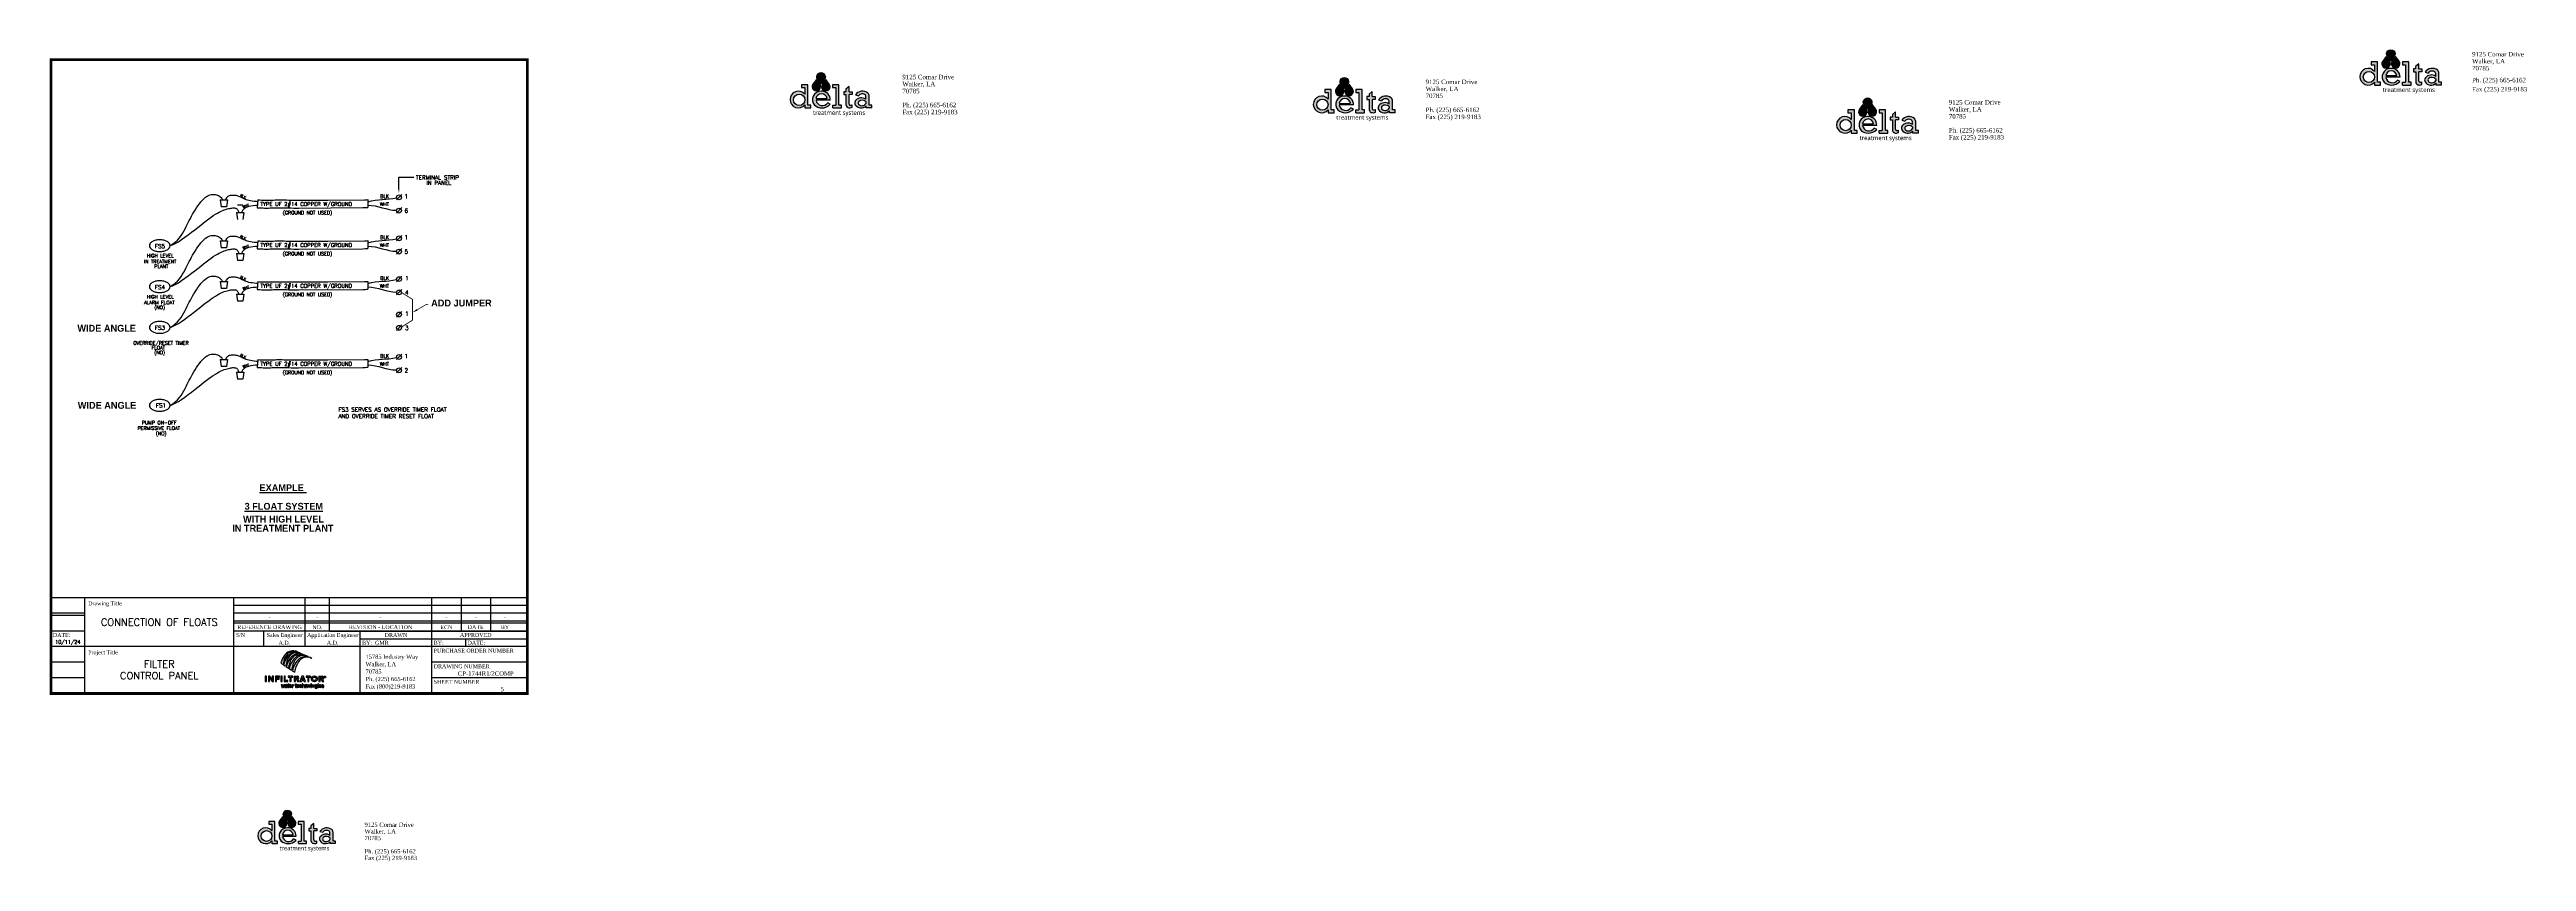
# Model space of a CAD drawing. Extents: x -283 to 170, y -177 to 25.
# Drawn here: x -223.5 to -136.8, y -121.7 to -93.3 of the extents above; entities that cross this region are included whole.
import ezdxf
from ezdxf.enums import TextEntityAlignment as Align

# ---------------------------------------------------------------- set-up
doc = ezdxf.new("R2010")
doc.units = 0
doc.header["$LTSCALE"] = 0.125
doc.header["$MEASUREMENT"] = 0
doc.layers.get('0').update_dxf_attribs({"linetype": 'CONTINUOUS'})
for name, color, linetype in [('ASHADE', 7, 'CONTINUOUS'), ('BORDER', 10, 'CONTINUOUS'), ('TEXT', 6, 'CONTINUOUS')]:
    doc.layers.add(name, color=color, linetype=linetype)
doc.styles.add('bold', font='', dxfattribs={"height": 0.08})
doc.styles.add('SIMP115', font='SIMPLEX', dxfattribs={"width": 1.15})
doc.styles.get("Standard").update_dxf_attribs({"font": 'simplex.shx', "height": 0.08})
doc.styles.add('STYLE2', font='simplex.shx', dxfattribs={"height": 0.05})
doc.styles.add('STYLE3', font='Times New Roman.ttf', dxfattribs={"height": 0.0625})
doc.styles.get('bold').set_extended_font_data('Eras Bold ITC')

# ---------------------------------------------------------------- blocks, each defined once
blk = doc.blocks.new('delta treatment')
h = blk.add_hatch(color=256)
h.dxf.hatch_style = 1
h.paths.add_polyline_path([(3.441, -287.308), (3.311, -287.308), (3.311, -287.366), (3.378, -287.366), (3.378, -287.502, 2.770333), (3.378, -287.72), (3.378, -287.781), (3.501, -287.781), (3.501, -287.726), (3.441, -287.726)])
h.paths.add_polyline_path([(3.149, -287.617, -1), (3.379, -287.617, -1)], flags=16)
h.paths.add_polyline_path([(3.607, -287.624), (3.898, -287.624, 0.449675), (3.712, -287.441, 0.650832), (3.577, -287.726, 0.182178), (3.724, -287.781, 0.216297), (3.898, -287.707), (3.845, -287.679, -0.666179)])
h.paths.add_polyline_path([(3.607, -287.59, -0.859218), (3.833, -287.59)], flags=16)
h.paths.add_polyline_path([(4.075, -287.308), (3.986, -287.308), (3.986, -287.366), (4.009, -287.366), (4.009, -287.726), (3.986, -287.726), (3.986, -287.781), (4.125, -287.781), (4.125, -287.726), (4.075, -287.726)])
h.paths.add_polyline_path([(4.282, -287.509), (4.342, -287.509), (4.342, -287.452), (4.281, -287.452), (4.281, -287.346), (4.216, -287.401), (4.216, -287.452), (4.171, -287.452), (4.171, -287.509), (4.217, -287.509), (4.217, -287.713, 0.279972), (4.257, -287.775, 0.226365), (4.344, -287.768), (4.344, -287.719, -0.126939), (4.3, -287.725, -0.405902), (4.282, -287.702)])
h.paths.add_polyline_path([(3.986, -287.726), (3.947, -287.726), (3.947, -287.781), (3.986, -287.781)])
h.paths.add_polyline_path([(3.986, -287.308), (3.945, -287.308), (3.945, -287.366), (3.986, -287.366)])
h.paths.add_polyline_path([(4.666, -287.478, 0.432551), (4.409, -287.518), (4.471, -287.536, -0.466314), (4.614, -287.521, -0.087573), (4.625, -287.547), (4.625, -287.605, 0.396567), (4.415, -287.633, 0.287323), (4.408, -287.717, 0.472542), (4.632, -287.74), (4.632, -287.781), (4.747, -287.781), (4.747, -287.726), (4.692, -287.726), (4.692, -287.542, 0.186238)])
h.paths.add_polyline_path([(4.625, -287.656), (4.625, -287.689, -0.492565), (4.475, -287.708, -0.342504), (4.48, -287.649, -0.38164)], flags=16)
at = {"true_color": 0xb3b3b3}
h = blk.add_hatch(color=253, dxfattribs=at)
h.dxf.hatch_style = 1
h.paths.add_polyline_path([(3.684, -287.294), (3.614, -287.199), (3.544, -287.294, 1.983183)])
h = blk.add_hatch(color=256)
h.dxf.hatch_style = 1
h.paths.add_polyline_path([(3.64, -287.202), (3.711, -287.297), (3.781, -287.202, 1.983183)])
at = {"true_color": 0x5c5c5c}
h = blk.add_hatch(color=251, dxfattribs=at)
h.dxf.hatch_style = 1
h.paths.add_polyline_path([(3.878, -287.294), (3.807, -287.199), (3.737, -287.294, 1.983183)])
for p, q in [((3.311, -287.308), (3.311, -287.366)), ((3.441, -287.308), (3.311, -287.308)), ((3.311, -287.366), (3.378, -287.366)), ((3.378, -287.366), (3.378, -287.502)), ((3.441, -287.726), (3.441, -287.308)), ((3.945, -287.308), (3.945, -287.366)), ((4.075, -287.308), (3.945, -287.308)), ((3.945, -287.366), (4.009, -287.366)), ((4.009, -287.366), (4.009, -287.726)), ((4.075, -287.726), (4.075, -287.308)), ((4.281, -287.346), (4.216, -287.401)), ((4.216, -287.401), (4.216, -287.452)), ((4.281, -287.452), (4.281, -287.346)), ((3.378, -287.72), (3.378, -287.781)), ((3.378, -287.781), (3.501, -287.781)), ((3.501, -287.726), (3.441, -287.726)), ((3.501, -287.781), (3.501, -287.726)), ((3.607, -287.59), (3.833, -287.59)), ((3.898, -287.624), (3.607, -287.624)), ((3.898, -287.707), (3.845, -287.679)), ((3.947, -287.781), (3.947, -287.726)), ((3.947, -287.726), (4.009, -287.726)), ((3.947, -287.781), (4.125, -287.781)), ((4.125, -287.726), (4.075, -287.726)), ((4.125, -287.781), (4.125, -287.726)), ((4.216, -287.452), (4.171, -287.452)), ((4.171, -287.452), (4.171, -287.509)), ((4.171, -287.509), (4.217, -287.509)), ((4.217, -287.509), (4.217, -287.713)), ((4.281, -287.452), (4.342, -287.452)), ((4.342, -287.509), (4.282, -287.509)), ((4.282, -287.702), (4.282, -287.509)), ((4.342, -287.452), (4.342, -287.509)), ((4.344, -287.768), (4.344, -287.719)), ((4.409, -287.518), (4.471, -287.536)), ((4.625, -287.605), (4.625, -287.547)), ((4.625, -287.656), (4.625, -287.689)), ((4.632, -287.781), (4.632, -287.74)), ((4.747, -287.781), (4.632, -287.781)), ((4.692, -287.726), (4.692, -287.542)), ((4.747, -287.726), (4.692, -287.726)), ((4.747, -287.781), (4.747, -287.726))]:
    blk.add_line(p, q)
at = {"color": 253, "true_color": 0xb3b3b3}
blk.add_lwpolyline([(3.684, -287.294), (3.614, -287.199), (3.544, -287.294, 1.983183)], format="xyb", close=True, dxfattribs=at)
blk.add_lwpolyline([(3.781, -287.202), (3.711, -287.297), (3.64, -287.202, -1.983183)], format="xyb", close=True)
at = {"color": 251, "true_color": 0x5c5c5c}
blk.add_lwpolyline([(3.878, -287.294), (3.807, -287.199), (3.737, -287.294, 1.983183)], format="xyb", close=True, dxfattribs=at)
blk.add_circle((3.264, -287.617), 0.115)
for centre, radius, start, end in [((3.248, -287.611), 0.17, 39.6959, 320.3041), ((3.707, -287.613), 0.172, 88.5926, 220.822), ((3.724, -287.559), 0.222, 228.6384, 270.0623), ((3.72, -287.607), 0.115, 8.6604, 171.3396), ((3.738, -287.602), 0.133, 189.5931, 324.2759), ((3.724, -287.615), 0.174, 357.0893, 93.9382), ((3.729, -287.553), 0.228, 268.6251, 317.4447), ((4.288, -287.711), 0.0707, 181.2798, 243.8428), ((4.294, -287.68), 0.101, 248.6894, 299.7085), ((4.302, -287.704), 0.0207, 174.9047, 263.1821), ((4.31, -287.637), 0.0886, 263.2173, 292.1763), ((4.478, -287.68), 0.0788, 143.2858, 207.4082), ((4.53, -287.636), 0.146, 213.4333, 314.604), ((4.556, -287.619), 0.178, 51.9424, 145.5062), ((4.535, -287.731), 0.155, 54.3821, 140.9086), ((4.516, -287.682), 0.0487, 137.7374, 213.3635), ((4.549, -287.589), 0.094, 46.1505, 146.1517), ((4.543, -287.641), 0.0956, 224.9899, 329.8828), ((4.548, -287.734), 0.109, 45.4055, 128.9609), ((4.545, -287.566), 0.0822, 13.3499, 33.3692), ((4.596, -287.545), 0.0959, 1.6828, 43.882)]:
    blk.add_arc(centre, radius, start, end)
at = {"insert": (3.546, -287.833), "char_height": 0.09082, "attachment_point": 1, "style": 'SIMP115'}
blk.add_mtext_dynamic_manual_height_columns('{\\f@Microsoft YaHei UI|b0|i0|c0|p34;treatment systems}', width=4.5049, gutter_width=1.197, heights=[0], dxfattribs=at)
blk = doc.blocks.new('infiltratorlogo')
for p, q in [((-206.2, -287.79), (-206.06, -287.89)), ((-206.03, -287.9), (-205.9, -287.99)), ((-205.86, -288.02), (-205.72, -288.12)), ((-205.67, -288.15), (-205.52, -288.25)), ((-207.21, -288.63), (-207.21, -288.98)), ((-207.13, -288.63), (-207.21, -288.63)), ((-207.21, -288.98), (-207.13, -288.98)), ((-207.13, -288.98), (-207.13, -288.63)), ((-207, -288.63), (-207, -288.98)), ((-206.92, -288.63), (-207, -288.63)), ((-207, -288.98), (-206.93, -288.98)), ((-206.93, -288.98), (-206.93, -288.74)), ((-206.93, -288.74), (-206.76, -288.98)), ((-206.76, -288.87), (-206.92, -288.63)), ((-206.68, -288.63), (-206.76, -288.63)), ((-206.76, -288.63), (-206.76, -288.87)), ((-206.76, -288.98), (-206.68, -288.98)), ((-206.68, -288.98), (-206.68, -288.63)), ((-206.56, -288.63), (-206.56, -288.98)), ((-206.29, -288.63), (-206.56, -288.63)), ((-206.56, -288.98), (-206.48, -288.98)), ((-206.48, -288.77), (-206.48, -288.7)), ((-206.48, -288.7), (-206.29, -288.7)), ((-206.32, -288.77), (-206.48, -288.77)), ((-206.48, -288.98), (-206.48, -288.84)), ((-206.48, -288.84), (-206.32, -288.84)), ((-206.32, -288.84), (-206.32, -288.77)), ((-206.29, -288.7), (-206.29, -288.63)), ((-206.2, -288.63), (-206.2, -288.98)), ((-206.12, -288.63), (-206.2, -288.63)), ((-206.2, -288.98), (-206.12, -288.98)), ((-206.19, -289.19), (-206.14, -289.36)), ((-206.15, -289.19), (-206.19, -289.19)), ((-206.12, -289.3), (-206.15, -289.19)), ((-206.14, -289.36), (-206.1, -289.36)), ((-206.12, -288.98), (-206.12, -288.63)), ((-206.09, -289.19), (-206.12, -289.3)), ((-206.1, -289.36), (-206.07, -289.24)), ((-206.05, -289.19), (-206.09, -289.19)), ((-206.07, -289.24), (-206.04, -289.36)), ((-206.02, -289.3), (-206.05, -289.19)), ((-206.04, -289.36), (-206, -289.36)), ((-205.99, -289.19), (-206.02, -289.3)), ((-206, -289.36), (-205.95, -289.19)), ((-205.99, -288.63), (-205.99, -288.98)), ((-205.92, -288.63), (-205.99, -288.63)), ((-205.99, -288.98), (-205.75, -288.98)), ((-205.95, -289.19), (-205.99, -289.19)), ((-205.93, -289.25), (-205.89, -289.25)), ((-205.92, -288.92), (-205.92, -288.63)), ((-205.75, -288.92), (-205.92, -288.92)), ((-205.9, -289.36), (-205.88, -289.36)), ((-205.87, -289.28), (-205.84, -289.28)), ((-205.84, -289.28), (-205.83, -289.28)), ((-205.83, -289.28), (-205.83, -289.31)), ((-205.82, -289.35), (-205.82, -289.36)), ((-205.79, -289.22), (-205.79, -289.33)), ((-205.79, -289.33), (-205.77, -289.33)), ((-205.74, -289.19), (-205.77, -289.19)), ((-205.77, -289.19), (-205.77, -289.22)), ((-205.77, -289.22), (-205.74, -289.22)), ((-205.77, -289.33), (-205.77, -289.35)), ((-205.75, -288.98), (-205.75, -288.92)), ((-205.74, -289.19), (-205.74, -289.14)), ((-205.74, -289.14), (-205.7, -289.14)), ((-205.74, -289.22), (-205.74, -289.34)), ((-205.73, -288.63), (-205.73, -288.7)), ((-205.43, -288.63), (-205.73, -288.63)), ((-205.73, -288.7), (-205.62, -288.7)), ((-205.72, -289.36), (-205.67, -289.36)), ((-205.7, -289.14), (-205.7, -289.19)), ((-205.7, -289.19), (-205.67, -289.19)), ((-205.67, -289.22), (-205.7, -289.22)), ((-205.7, -289.22), (-205.7, -289.31)), ((-205.67, -289.32), (-205.68, -289.32)), ((-205.67, -289.19), (-205.67, -289.22)), ((-205.67, -289.36), (-205.67, -289.32)), ((-205.66, -289.25), (-205.66, -289.31)), ((-205.62, -288.7), (-205.62, -288.98)), ((-205.62, -288.98), (-205.54, -288.98)), ((-205.62, -289.26), (-205.54, -289.26)), ((-205.62, -289.29), (-205.49, -289.29)), ((-205.54, -288.98), (-205.54, -288.7)), ((-205.54, -288.7), (-205.43, -288.7)), ((-205.5, -289.3), (-205.54, -289.3)), ((-205.47, -288.28), (-205.31, -288.38)), ((-205.47, -289.19), (-205.47, -289.36)), ((-205.47, -289.19), (-205.43, -289.19)), ((-205.47, -289.36), (-205.43, -289.36)), ((-205.43, -288.7), (-205.43, -288.63)), ((-205.43, -289.19), (-205.43, -289.21)), ((-205.43, -289.36), (-205.43, -289.27)), ((-205.4, -289.19), (-205.37, -289.19)), ((-205.37, -289.23), (-205.4, -289.23)), ((-205.37, -289.19), (-205.37, -289.23)), ((-205.34, -288.63), (-205.34, -288.98)), ((-205.34, -288.63), (-205.13, -288.63)), ((-205.34, -288.98), (-205.26, -288.98)), ((-205.26, -289.19), (-205.29, -289.19)), ((-205.29, -289.19), (-205.29, -289.22)), ((-205.29, -289.22), (-205.26, -289.22)), ((-205.17, -288.69), (-205.26, -288.69)), ((-205.26, -288.69), (-205.26, -288.79)), ((-205.26, -288.79), (-205.17, -288.79)), ((-205.26, -288.98), (-205.26, -288.86)), ((-205.26, -288.86), (-205.2, -288.86)), ((-205.26, -289.19), (-205.26, -289.14)), ((-205.26, -289.14), (-205.22, -289.14)), ((-205.26, -289.22), (-205.26, -289.34)), ((-205.24, -289.36), (-205.19, -289.36)), ((-205.22, -289.14), (-205.22, -289.19)), ((-205.22, -289.19), (-205.19, -289.19)), ((-205.19, -289.22), (-205.22, -289.22)), ((-205.22, -289.22), (-205.22, -289.31)), ((-205.2, -288.86), (-205.12, -288.99)), ((-205.19, -289.19), (-205.19, -289.22)), ((-205.19, -289.36), (-205.19, -289.32)), ((-205.19, -289.32), (-205.19, -289.32)), ((-205.18, -289.25), (-205.18, -289.31)), ((-205.13, -289.26), (-205.06, -289.26)), ((-205.13, -289.29), (-205.01, -289.29)), ((-205.12, -288.99), (-205.02, -288.99)), ((-205.02, -288.99), (-205.11, -288.85)), ((-205.02, -289.3), (-205.06, -289.3)), ((-205, -289.25), (-205, -289.31)), ((-204.84, -288.63), (-204.97, -288.98)), ((-204.97, -288.98), (-204.88, -288.98)), ((-204.96, -289.25), (-204.96, -289.29)), ((-204.88, -288.98), (-204.86, -288.91)), ((-204.88, -289.25), (-204.84, -289.25)), ((-204.84, -289.3), (-204.88, -289.3)), ((-204.86, -288.91), (-204.72, -288.91)), ((-204.74, -288.63), (-204.84, -288.63)), ((-204.84, -288.85), (-204.79, -288.7)), ((-204.74, -288.85), (-204.84, -288.85)), ((-204.78, -289.13), (-204.82, -289.13)), ((-204.82, -289.13), (-204.82, -289.36)), ((-204.82, -289.36), (-204.78, -289.36)), ((-204.79, -288.7), (-204.74, -288.85)), ((-204.78, -289.21), (-204.78, -289.13)), ((-204.78, -289.36), (-204.78, -289.24)), ((-204.61, -288.99), (-204.74, -288.63)), ((-204.72, -288.91), (-204.69, -288.99)), ((-204.71, -289.25), (-204.71, -289.36)), ((-204.71, -289.36), (-204.67, -289.36)), ((-204.69, -288.99), (-204.61, -288.99)), ((-204.67, -289.36), (-204.67, -289.22)), ((-204.64, -289.19), (-204.64, -289.36)), ((-204.6, -289.19), (-204.64, -289.19)), ((-204.64, -289.36), (-204.6, -289.36)), ((-204.6, -289.21), (-204.6, -289.19)), ((-204.6, -289.36), (-204.6, -289.24)), ((-204.58, -288.63), (-204.58, -288.7)), ((-204.29, -288.63), (-204.58, -288.63)), ((-204.58, -288.7), (-204.47, -288.7)), ((-204.53, -289.24), (-204.53, -289.36)), ((-204.53, -289.36), (-204.49, -289.36)), ((-204.49, -289.36), (-204.49, -289.22)), ((-204.47, -288.7), (-204.47, -288.98)), ((-204.47, -288.98), (-204.4, -288.98)), ((-204.4, -288.98), (-204.4, -288.7)), ((-204.4, -288.7), (-204.29, -288.7)), ((-204.29, -288.7), (-204.29, -288.63)), ((-204.27, -289.13), (-204.27, -289.36)), ((-204.22, -289.13), (-204.27, -289.13)), ((-204.27, -289.36), (-204.22, -289.36)), ((-204.22, -289.36), (-204.22, -289.13)), ((-203.96, -289.37), (-204.01, -289.37)), ((-203.89, -289.2), (-203.89, -289.19)), ((-203.89, -289.19), (-203.84, -289.19)), ((-203.89, -289.34), (-203.89, -289.37)), ((-203.84, -289.19), (-203.84, -289.36)), ((-203.82, -289.13), (-203.82, -289.16)), ((-203.77, -289.13), (-203.82, -289.13)), ((-203.82, -289.16), (-203.77, -289.16)), ((-203.81, -289.19), (-203.81, -289.36)), ((-203.77, -289.19), (-203.81, -289.19)), ((-203.81, -289.36), (-203.77, -289.36)), ((-203.77, -289.16), (-203.77, -289.13)), ((-203.77, -289.36), (-203.77, -289.19)), ((-203.75, -288.63), (-203.75, -288.98)), ((-203.75, -288.63), (-203.54, -288.63)), ((-203.75, -288.98), (-203.67, -288.98)), ((-203.75, -289.25), (-203.75, -289.31)), ((-203.7, -289.26), (-203.63, -289.26)), ((-203.7, -289.29), (-203.58, -289.29)), ((-203.58, -288.69), (-203.67, -288.69)), ((-203.67, -288.69), (-203.67, -288.79)), ((-203.67, -288.79), (-203.58, -288.79)), ((-203.67, -288.98), (-203.67, -288.86)), ((-203.67, -288.86), (-203.61, -288.86)), ((-203.59, -289.3), (-203.63, -289.3)), ((-203.61, -288.86), (-203.53, -288.99)), ((-203.53, -289.3), (-203.57, -289.3)), ((-203.57, -289.3), (-203.57, -289.33)), ((-203.53, -288.99), (-203.43, -288.99)), ((-203.53, -289.31), (-203.53, -289.3)), ((-203.43, -288.99), (-203.52, -288.85)), ((-203.49, -289.29), (-203.52, -289.29)), ((-203.5, -289.25), (-203.46, -289.26)), ((-203.47, -289.24), (-203.47, -289.23)), ((-203.47, -289.24), (-203.43, -289.24)), ((-203.43, -289.24), (-203.43, -289.24)), ((-203.42, -289.33), (-203.42, -289.29)), ((-203.39, -288.66), (-203.39, -288.72)), ((-203.39, -288.66), (-203.35, -288.66)), ((-203.39, -288.72), (-203.37, -288.72)), ((-203.36, -288.67), (-203.37, -288.67)), ((-203.37, -288.67), (-203.37, -288.69)), ((-203.37, -288.69), (-203.36, -288.69)), ((-203.37, -288.72), (-203.37, -288.7)), ((-203.37, -288.7), (-203.36, -288.7)), ((-203.36, -288.7), (-203.35, -288.72)), ((-203.35, -288.72), (-203.33, -288.72)), ((-203.33, -288.72), (-203.34, -288.7))]:
    blk.add_line(p, q)
for centre, radius in [((-204.04, -288.81), 0.194), ((-204.04, -288.81), 0.113), ((-203.36, -288.69), 0.0614)]:
    blk.add_circle(centre, radius)
for centre, radius, start, end in [((-204.53, -288.24), 1.73, 147.4976, 165.0305), ((-204.14, -288.16), 1.94, 158.4658, 171.9946), ((-204.12, -288.43), 1.98, 149.3012, 164.5252), ((-205.38, -287.72), 0.731, 111.1449, 146.2828), ((-205.12, -287.82), 0.907, 136.6018, 155.7028), ((-203.82, -288.33), 2.1, 159.1997, 170.7974), ((-204.35, -288.39), 1.55, 148.1406, 166.1152), ((-205.17, -287.85), 0.785, 114.07, 146.6236), ((-204.77, -288.01), 1.1, 148.674, 157.5168), ((-205.36, -287.63), 0.605, 123.1348, 133.9772), ((-205.19, -287.69), 0.578, 129.9186, 129.9186), ((-201.03, -289.13), 4.8, 164.4768, 167.8787), ((-205.18, -287.73), 0.614, 67.8623, 150.6381), ((-205.36, -287.64), 0.611, 62.2912, 122.4082), ((-205.02, -287.92), 0.733, 115.3222, 152.2665), ((-204.3, -288.42), 1.39, 130.6024, 169.0527), ((-204.71, -288.05), 0.966, 145.3175, 167.2783), ((-205.42, -287.57), 0.575, 75.3272, 112.8407), ((-203.72, -288.53), 1.82, 148.6904, 171.1925), ((-204.94, -287.88), 0.681, 120.9354, 146.5241), ((-205.24, -287.64), 0.564, 72.992, 116.4907), ((-204.1, -288.55), 1.39, 130.6024, 169.0527), ((-205.02, -287.83), 0.653, 84.6785, 118.1889), ((-203.52, -288.66), 1.82, 148.6904, 171.1925), ((-204.97, -287.85), 0.637, 76.097, 120.1239), ((-205.46, -287.66), 0.677, 55.8046, 74.2215), ((-204.77, -287.9), 0.595, 103.1732, 148.1404), ((-204.83, -288.08), 0.81, 92.9768, 118.0357), ((-205.16, -287.45), 0.359, 52.5312, 75.6473), ((-204.52, -288.06), 0.652, 62.1529, 149.1375), ((-204.6, -288.11), 0.739, 58.113, 123.4149), ((-204.97, -287.57), 0.39, 50.0466, 89.1296), ((-204.74, -288.06), 0.753, 66.9498, 102.7699), ((-204.82, -288.04), 0.772, 60.9472, 94.0384), ((-204.93, -287.64), 0.428, 59.9935, 73.7503), ((-205.9, -289.31), 0.0468, 342.3235, 342.3235), ((-205.9, -289.31), 0.0468, 113.8186, 270), ((-205.86, -289.26), 0.0793, 29.0778, 167.9473), ((-205.89, -289.32), 0.0541, 88.7457, 124.1823), ((-205.87, -289.31), 0.0237, 90, 240.7709), ((-205.86, -289.25), 0.0309, 357.4428, 177.2947), ((-205.88, -289.15), 0.114, 269.0757, 298.4584), ((-205.87, -289.29), 0.0449, 248.6619, 326.4625), ((-205.87, -289.28), 0.0823, 263.935, 305.3679), ((-205.8, -289.33), 0.0396, 234.2714, 316.8822), ((-205.71, -289.33), 0.0309, 197.01, 254.3014), ((-205.69, -289.31), 0.0184, 183.6517, 306.3049), ((-205.58, -289.27), 0.0841, 339.0167, 339.0167), ((-205.58, -289.27), 0.0841, 352.0238, 162.3343), ((-205.58, -289.29), 0.0815, 193.798, 347.4902), ((-205.58, -289.26), 0.0389, 3.5002, 176.4998), ((-205.58, -289.29), 0.0402, 174.5771, 338.6104), ((-205.4, -289.22), 0.0357, 89.0445, 158.319), ((-205.38, -289.28), 0.0561, 115.2547, 182.9276), ((-205.39, -289.21), 0.0195, 220.5880756644533, 220.5880759030287), ((-205.23, -289.33), 0.0309, 197.01, 254.3014), ((-205.2, -289.31), 0.0184, 183.6517, 306.3049), ((-205.09, -289.27), 0.0841, 352.0238, 162.3343), ((-205.1, -289.29), 0.0815, 193.798, 347.4902), ((-205.18, -288.75), 0.0603, 8.9926, 80.1753), ((-205.17, -288.74), 0.0505, 270.9961, 2.8278), ((-205.14, -288.74), 0.104, 358.4641, 86.1493), ((-205.1, -289.26), 0.0389, 3.5002, 176.4998), ((-205.09, -289.29), 0.0402, 174.5771, 338.6104), ((-205.15, -288.74), 0.109, 288.9829, 2.7754), ((-204.92, -289.27), 0.0815, 11.8896, 166.202), ((-204.92, -289.29), 0.0815, 193.798, 347.4902), ((-204.92, -289.26), 0.0375, 8.4338, 174.265), ((-204.92, -289.29), 0.0402, 174.5771, 338.6104), ((-204.73, -289.25), 0.0656, 25.7394, 137.9479), ((-204.74, -289.25), 0.0349, 12.5426, 161.5261), ((-204.55, -289.25), 0.0656, 25.7394, 137.9479), ((-204.56, -289.26), 0.0363, 19.6799, 160.3201), ((-203.93, -289.35), 0.0836, 194.7442, 350.5657), ((-203.93, -289.36), 0.0386, 198.3174, 341.6826), ((-203.67, -289.27), 0.0841, 352.0238, 162.3343), ((-203.67, -289.29), 0.0815, 193.798, 347.4902), ((-203.67, -289.26), 0.0389, 3.5002, 176.4998), ((-203.66, -289.29), 0.0402, 174.5771, 338.6104), ((-203.59, -288.75), 0.0603, 8.9926, 80.1753), ((-203.58, -288.74), 0.0505, 270.9961, 2.8278), ((-203.5, -289.28), 0.0898, 215.1505, 325.8255), ((-203.55, -288.74), 0.104, 358.4641, 86.1493), ((-203.55, -288.74), 0.109, 288.9829, 2.7754), ((-203.5, -289.29), 0.0406, 264.3669, 276.9683), ((-203.49, -289.35), 0.0934, 42.5984, 73.7955), ((-203.36, -288.69), 0.0448, 312.5787, 311.0531), ((-203.36, -288.68), 0.0114, 8.9926, 80.1753), ((-203.36, -288.68), 0.00953, 270.9961, 2.8278), ((-203.35, -288.68), 0.0196, 358.4641, 86.1493), ((-203.35, -288.68), 0.0206, 288.9829, 2.7754)]:
    blk.add_arc(centre, radius, start, end)
for centre, major_axis, ratio in [((-204.38, -289.27), (0, -0.0927), 0.92487), ((-204.37, -289.27), (0, -0.0538), 0.797098), ((-204.11, -289.27), (0, -0.0927), 0.92487), ((-204.11, -289.27), (0, -0.0538), 0.797098), ((-203.93, -289.27), (0, -0.0509), 0.744589)]:
    blk.add_ellipse(centre, major_axis=major_axis, ratio=ratio)
for centre, major_axis, ratio, start_param, end_param in [((-203.94, -289.27), (0, -0.0915), 0.824152, 2.463653, 6.937867), ((-203.5, -289.24), (-0.071, 0), 0.72729, 3.049896, 7.600085), ((-203.5, -289.23), (-0.0274, 0), 0.53908, 3.141593, 7.853982), ((-203.5, -289.31), (-0.0346, -0.0004), 0.558307, 6.270175, 10.879731)]:
    blk.add_ellipse(centre, major_axis=major_axis, ratio=ratio, start_param=start_param, end_param=end_param)
blk = doc.blocks.new('infiltratorlogo3')
h = blk.add_hatch(color=0)
h.dxf.hatch_style = 1
h.paths.add_polyline_path([(-207.13, -288.63), (-207.21, -288.63), (-207.21, -288.98), (-207.13, -288.98)])
h.paths.add_polyline_path([(-206.92, -288.63), (-207, -288.63), (-207, -288.98), (-206.93, -288.98), (-206.93, -288.74), (-206.76, -288.98), (-206.68, -288.98), (-206.68, -288.63), (-206.76, -288.63), (-206.76, -288.87)])
h.paths.add_polyline_path([(-206.29, -288.63), (-206.56, -288.63), (-206.56, -288.98), (-206.48, -288.98), (-206.48, -288.84), (-206.32, -288.84), (-206.32, -288.77), (-206.48, -288.77), (-206.48, -288.7), (-206.29, -288.7)])
h.paths.add_polyline_path([(-206.12, -288.63), (-206.2, -288.63), (-206.2, -288.98), (-206.12, -288.98)])
h.paths.add_polyline_path([(-205.92, -288.63), (-205.99, -288.63), (-205.99, -288.98), (-205.75, -288.98), (-205.75, -288.92), (-205.92, -288.92)])
h.paths.add_polyline_path([(-205.43, -288.63), (-205.73, -288.63), (-205.73, -288.7), (-205.62, -288.7), (-205.62, -288.98), (-205.54, -288.98), (-205.54, -288.7), (-205.43, -288.7)])
h.paths.add_polyline_path([(-205.13, -288.63), (-205.34, -288.63), (-205.34, -288.98), (-205.26, -288.98), (-205.26, -288.86), (-205.2, -288.86), (-205.12, -288.99), (-205.02, -288.99), (-205.11, -288.85, 0.333589), (-205.04, -288.74, 0.402429)])
h.paths.add_polyline_path([(-205.26, -288.69), (-205.17, -288.69, -0.320982), (-205.12, -288.74, -0.423608), (-205.17, -288.79), (-205.26, -288.79)], flags=16)
h.paths.add_polyline_path([(-204.74, -288.63), (-204.84, -288.63), (-204.97, -288.98), (-204.88, -288.98), (-204.86, -288.91), (-204.72, -288.91), (-204.69, -288.99), (-204.61, -288.99)])
h.paths.add_polyline_path([(-204.79, -288.7), (-204.74, -288.85), (-204.84, -288.85)], flags=16)
h.paths.add_polyline_path([(-204.29, -288.63), (-204.58, -288.63), (-204.58, -288.7), (-204.47, -288.7), (-204.47, -288.98), (-204.4, -288.98), (-204.4, -288.7), (-204.29, -288.7)])
h.paths.add_polyline_path([(-204.23, -288.81, 1), (-203.84, -288.81, 1)])
h.paths.add_polyline_path([(-203.92, -288.81, -1), (-204.15, -288.81, -1)], flags=16)
h.paths.add_polyline_path([(-203.54, -288.63), (-203.75, -288.63), (-203.75, -288.98), (-203.67, -288.98), (-203.67, -288.86), (-203.61, -288.86), (-203.53, -288.99), (-203.43, -288.99), (-203.52, -288.85, 0.333589), (-203.44, -288.74, 0.402429)])
h.paths.add_polyline_path([(-203.58, -288.69, -0.320982), (-203.53, -288.74, -0.423608), (-203.58, -288.79), (-203.67, -288.79), (-203.67, -288.69)], flags=16)
h.paths.add_polyline_path([(-203.42, -288.69, 1), (-203.3, -288.69, 1)])
h.paths.add_polyline_path([(-203.33, -288.72), (-203.34, -288.7, 0.333589), (-203.33, -288.68, 0.402429), (-203.35, -288.66), (-203.39, -288.66), (-203.39, -288.72), (-203.37, -288.72), (-203.37, -288.7), (-203.36, -288.7), (-203.35, -288.72), (-203.33, -288.72, -150.221914)], flags=16)
h.paths.add_polyline_path([(-203.37, -288.67), (-203.36, -288.67, -0.320982), (-203.35, -288.68, -0.423608), (-203.36, -288.69), (-203.37, -288.69)], flags=16)
edge = h.paths.add_edge_path()
edge.add_ellipse((-203.5, -289.24), major_axis=(-0.071, 0), ratio=0.72729, start_angle=180, end_angle=435.4528)
edge.add_line((-203.52, -289.29), (-203.49, -289.29))
edge.add_ellipse((-203.5, -289.31), major_axis=(0.0346, 0.0004), ratio=0.558307, start_angle=277.3903, end_angle=443.3627, ccw=False)
edge.add_arc((-203.5, -289.29), 0.0406, 264.3669, 276.9683, ccw=False)
edge.add_ellipse((-203.5, -289.31), major_axis=(0.0346, 0.0004), ratio=0.558307, start_angle=180, end_angle=262.6097, ccw=False)
edge.add_ellipse((-203.5, -289.31), major_axis=(0.0346, 0.0004), ratio=0.558307, start_angle=179.2546, end_angle=180, ccw=False)
edge.add_line((-203.53, -289.31), (-203.53, -289.3))
edge.add_line((-203.53, -289.3), (-203.57, -289.3))
edge.add_line((-203.57, -289.3), (-203.57, -289.33))
edge.add_arc((-203.5, -289.28), 0.0898, 215.1505, 325.8255)
edge.add_line((-203.42, -289.33), (-203.42, -289.29))
edge.add_arc((-203.49, -289.35), 0.0934, 42.5984, 73.7955)
edge.add_line((-203.46, -289.26), (-203.5, -289.25))
edge.add_ellipse((-203.5, -289.23), major_axis=(0.0274, 0), ratio=0.53908, start_angle=0, end_angle=270, ccw=False)
edge.add_line((-203.47, -289.23), (-203.47, -289.24))
edge.add_line((-203.47, -289.24), (-203.43, -289.24))
edge.add_ellipse((-203.5, -289.24), major_axis=(-0.071, 0), ratio=0.72729, start_angle=174.7462, end_angle=180)
h.paths.add_polyline_path([(-203.75, -289.25), (-203.75, -289.31, 0.793245), (-203.59, -289.3), (-203.63, -289.3, -0.869542), (-203.7, -289.29), (-203.58, -289.29, 0.918827)])
h.paths.add_polyline_path([(-203.63, -289.26), (-203.7, -289.26, -0.940703)], flags=16)
h.paths.add_polyline_path([(-203.77, -289.19), (-203.81, -289.19), (-203.81, -289.36), (-203.77, -289.36)])
h.paths.add_polyline_path([(-203.77, -289.13), (-203.82, -289.13), (-203.82, -289.16), (-203.77, -289.16)])
edge = h.paths.add_edge_path()
edge.add_line((-203.84, -289.19), (-203.89, -289.19))
edge.add_line((-203.89, -289.19), (-203.89, -289.2))
edge.add_ellipse((-203.94, -289.27), major_axis=(0, 0.0915), ratio=0.824152, start_angle=-38.8431, end_angle=217.5105)
edge.add_line((-203.89, -289.34), (-203.89, -289.37))
edge.add_arc((-203.93, -289.36), 0.0386, 198.3174, 341.6826, ccw=False)
edge.add_line((-203.96, -289.37), (-204.01, -289.37))
edge.add_arc((-203.93, -289.35), 0.0836, 194.7442, 350.5657)
edge.add_line((-203.84, -289.36), (-203.84, -289.19))
edge = h.paths.add_edge_path(flags=16)
edge.add_ellipse((-203.93, -289.27), major_axis=(0, 0.0509), ratio=0.744589, start_angle=0, end_angle=360)
edge = h.paths.add_edge_path()
edge.add_ellipse((-204.11, -289.27), major_axis=(0, 0.0927), ratio=0.92487, start_angle=0, end_angle=360)
edge = h.paths.add_edge_path(flags=16)
edge.add_ellipse((-204.11, -289.27), major_axis=(0, 0.0538), ratio=0.797098, start_angle=0, end_angle=360)
h.paths.add_polyline_path([(-204.22, -289.13), (-204.27, -289.13), (-204.27, -289.36), (-204.22, -289.36)])
edge = h.paths.add_edge_path()
edge.add_ellipse((-204.38, -289.27), major_axis=(0, 0.0927), ratio=0.92487, start_angle=0, end_angle=360)
edge = h.paths.add_edge_path(flags=16)
edge.add_ellipse((-204.37, -289.27), major_axis=(0, 0.0538), ratio=0.797098, start_angle=0, end_angle=360)
h.paths.add_polyline_path([(-204.53, -289.24), (-204.53, -289.36), (-204.49, -289.36), (-204.49, -289.22, 0.532877), (-204.6, -289.21), (-204.6, -289.19), (-204.64, -289.19), (-204.64, -289.36), (-204.6, -289.36), (-204.6, -289.24, -0.704379)])
h.paths.add_polyline_path([(-204.67, -289.22, 0.532877), (-204.78, -289.21), (-204.78, -289.13), (-204.82, -289.13), (-204.82, -289.36), (-204.78, -289.36), (-204.78, -289.24, -0.760304), (-204.71, -289.25), (-204.71, -289.36), (-204.67, -289.36)])
h.paths.add_polyline_path([(-205, -289.25), (-205, -289.31, 0.793245), (-204.84, -289.3), (-204.88, -289.3, -0.869542), (-204.96, -289.29), (-204.96, -289.25, -0.883413), (-204.88, -289.25), (-204.84, -289.25, 0.797663)])
h.paths.add_polyline_path([(-205.18, -289.25), (-205.18, -289.31, 0.793245), (-205.02, -289.3), (-205.06, -289.3, -0.869542), (-205.13, -289.29), (-205.01, -289.29, 0.918827)])
h.paths.add_polyline_path([(-205.06, -289.26), (-205.13, -289.26, -0.940703)], flags=16)
h.paths.add_polyline_path([(-205.19, -289.19), (-205.22, -289.19), (-205.22, -289.14), (-205.26, -289.14), (-205.26, -289.19), (-205.29, -289.19), (-205.29, -289.22), (-205.26, -289.22), (-205.26, -289.34, 0.255321), (-205.24, -289.36), (-205.19, -289.36), (-205.19, -289.32), (-205.19, -289.32, -0.592891), (-205.22, -289.31), (-205.22, -289.22), (-205.19, -289.22)])
h.paths.add_polyline_path([(-205.37, -289.19), (-205.4, -289.19, 0.302696), (-205.43, -289.21), (-205.43, -289.19), (-205.47, -289.19), (-205.47, -289.36), (-205.43, -289.36), (-205.43, -289.28, -0.304171), (-205.4, -289.23), (-205.37, -289.23)])
h.paths.add_polyline_path([(-205.66, -289.25), (-205.66, -289.31, 0.793245), (-205.5, -289.3), (-205.54, -289.3, -0.869542), (-205.62, -289.29), (-205.49, -289.29, 0.918827)])
h.paths.add_polyline_path([(-205.54, -289.26), (-205.62, -289.26, -0.940703)], flags=16)
h.paths.add_polyline_path([(-205.67, -289.19), (-205.7, -289.19), (-205.7, -289.14), (-205.74, -289.14), (-205.74, -289.19), (-205.77, -289.19), (-205.77, -289.22), (-205.74, -289.22), (-205.74, -289.34, 0.255321), (-205.72, -289.36), (-205.67, -289.36), (-205.67, -289.32), (-205.68, -289.32, -0.592891), (-205.7, -289.31), (-205.7, -289.22), (-205.67, -289.22)])
h.paths.add_polyline_path([(-205.93, -289.25), (-205.89, -289.25, -0.998708), (-205.83, -289.25, -0.128913), (-205.89, -289.26, 0.150264), (-205.92, -289.27, 0.811096), (-205.9, -289.36), (-205.88, -289.36, 0.182781), (-205.82, -289.35), (-205.82, -289.36, 0.376926), (-205.77, -289.35), (-205.77, -289.33), (-205.79, -289.33), (-205.79, -289.22, 0.692882)])
h.paths.add_polyline_path([(-205.83, -289.28), (-205.83, -289.31, -0.353139), (-205.89, -289.33, -0.772685), (-205.87, -289.28), (-205.84, -289.28)], flags=16)
h.paths.add_polyline_path([(-205.95, -289.19), (-205.99, -289.19), (-206.02, -289.3), (-206.05, -289.19), (-206.09, -289.19), (-206.12, -289.3), (-206.15, -289.19), (-206.19, -289.19), (-206.14, -289.36), (-206.1, -289.36), (-206.07, -289.24), (-206.04, -289.36), (-206, -289.36)])
h.paths.add_polyline_path([(-205.08, -287.72, -0.398881), (-204.21, -287.48, 0.292903), (-205.01, -287.49, 0.169363), (-205.47, -288.28), (-205.31, -288.38, -0.09746)])
h.paths.add_polyline_path([(-205.27, -287.59, -0.198764), (-204.9, -287.32, -0.15758), (-204.44, -287.36, 0.145399), (-204.87, -287.27, 0.109778), (-205.21, -287.36, 0.169363), (-205.67, -288.15), (-205.52, -288.25, -0.098501)])
h.paths.add_polyline_path([(-205.65, -287.84, -0.096116), (-205.5, -287.5, -0.112118), (-205.29, -287.3, -0.194502), (-204.81, -287.23, -0.060097), (-204.72, -287.27, 0.172204), (-204.96, -287.18, 0.147268), (-205.33, -287.25, 0.162611), (-205.67, -287.57, 0.07859), (-205.86, -288.02), (-205.72, -288.12, -0.014845)])
h.paths.add_polyline_path([(-205.79, -287.58, -0.038603), (-205.71, -287.43, -0.377748), (-204.95, -287.16, 0.101206), (-205.08, -287.1, 0.192111), (-205.49, -287.14, 0.143005), (-205.83, -287.42, 0.066525), (-206.03, -287.9), (-205.9, -287.99, -0.050648)])
h.paths.add_polyline_path([(-205.94, -287.45, -0.083538), (-205.78, -287.2, -0.047344), (-205.69, -287.13, -0.268497), (-205.08, -287.1, 0.080532), (-205.27, -287.01, 0.165161), (-205.64, -287.04, 0.154531), (-205.98, -287.31, 0.076652), (-206.2, -287.79), (-206.06, -287.89, -0.059099)])
at = {"color": 0}
blk.add_blockref('infiltratorlogo', (0, 0), dxfattribs=at)

msp = doc.modelspace()

# ---------------------------------------------------------------- linework, layer by layer
at = {"color": 7}
for p, q in [((-217.553, -98.551), (-217.298, -98.551)), ((-217.553, -98.551), (-217.515, -98.795)), ((-217.336, -98.795), (-217.515, -98.795)), ((-217.298, -98.551), (-217.336, -98.795)), ((-216.763, -98.742), (-216.942, -98.742)), ((-216.239, -98.551), (-216.259, -98.825)), ((-212.382, -98.542), (-212.382, -98.818)), ((-211.382, -98.553), (-211.187, -98.358)), ((-211.382, -99.018), (-211.187, -98.823)), ((-216.98, -98.995), (-216.725, -98.995)), ((-216.98, -98.995), (-216.942, -99.239)), ((-216.725, -98.995), (-216.763, -99.239)), ((-217.553, -99.988), (-217.298, -99.988)), ((-217.553, -99.988), (-217.515, -100.232)), ((-217.336, -100.232), (-217.515, -100.232)), ((-217.298, -99.988), (-217.336, -100.232)), ((-216.98, -100.433), (-216.725, -100.433)), ((-216.98, -100.433), (-216.942, -100.676)), ((-216.725, -100.433), (-216.763, -100.676)), ((-216.239, -99.988), (-216.259, -100.262)), ((-212.382, -99.979), (-212.382, -100.255)), ((-211.382, -99.99), (-211.187, -99.795)), ((-211.382, -100.456), (-211.187, -100.26)), ((-217.553, -101.418), (-217.515, -101.661)), ((-217.553, -101.418), (-217.298, -101.418)), ((-217.298, -101.418), (-217.336, -101.661)), ((-216.763, -100.676), (-216.942, -100.676)), ((-216.239, -101.417), (-216.259, -101.691)), ((-212.382, -101.408), (-212.382, -101.684)), ((-211.382, -101.419), (-211.187, -101.224)), ((-217.336, -101.661), (-217.515, -101.661)), ((-216.98, -101.862), (-216.942, -102.105)), ((-216.98, -101.862), (-216.725, -101.862)), ((-216.763, -102.105), (-216.942, -102.105)), ((-216.725, -101.862), (-216.763, -102.105)), ((-211.382, -101.885), (-211.187, -101.69)), ((-211.382, -102.662), (-211.187, -102.467)), ((-211.382, -103.128), (-211.187, -102.933)), ((-211.382, -104.152), (-211.187, -103.957)), ((-217.553, -104.15), (-217.298, -104.15)), ((-217.553, -104.15), (-217.515, -104.394)), ((-217.336, -104.394), (-217.515, -104.394)), ((-217.298, -104.15), (-217.336, -104.394)), ((-216.98, -104.594), (-216.942, -104.838)), ((-216.98, -104.594), (-216.725, -104.594)), ((-216.763, -104.838), (-216.942, -104.838)), ((-216.725, -104.594), (-216.763, -104.838)), ((-216.239, -104.15), (-216.259, -104.424)), ((-212.382, -104.141), (-212.382, -104.417)), ((-211.382, -104.617), (-211.187, -104.422)), ((-222.297, -115.854), (-222.297, -112.496)), ((-217.076, -115.854), (-217.076, -112.496)), ((-206.792, -112.769), (-217.076, -112.769)), ((-214.576, -114.212), (-214.576, -112.496)), ((-213.73, -113.665), (-213.73, -112.496)), ((-210.142, -115.854), (-210.142, -112.496)), ((-209.116, -112.496), (-209.116, -113.665)), ((-208.09, -112.496), (-208.09, -113.665)), ((-222.297, -113.043), (-223.482, -113.043)), ((-222.297, -113.117), (-223.482, -113.117)), ((-206.792, -113.043), (-217.076, -113.043)), ((-206.792, -113.317), (-217.076, -113.317)), ((-206.792, -113.391), (-217.076, -113.391)), ((-222.297, -113.665), (-223.482, -113.665)), ((-206.792, -114.212), (-223.482, -114.212)), ((-206.792, -113.665), (-217.076, -113.665)), ((-216.032, -113.665), (-216.032, -114.212)), ((-213.73, -113.665), (-210.142, -113.665)), ((-212.651, -115.854), (-212.651, -113.665)), ((-212.651, -113.938), (-206.792, -113.938)), ((-210.142, -113.665), (-206.792, -113.665)), ((-208.958, -113.938), (-208.958, -114.212)), ((-222.297, -114.759), (-223.482, -114.759)), ((-222.297, -115.306), (-223.482, -115.306)), ((-206.792, -114.759), (-210.142, -114.759)), ((-206.792, -115.306), (-210.142, -115.306))]:
    msp.add_line(p, q, dxfattribs=at)
msp.add_line((-206.792, -112.496), (-223.482, -112.496))
msp.add_line((-206.792, -112.496), (-223.482, -112.496))
at = {"const_width": 0.0962}
msp.add_lwpolyline([(-223.482, -115.854), (-223.482, -93.633), (-206.792, -93.633), (-206.792, -115.854)], close=True, dxfattribs=at)
at = {"color": 7}
for points in [[(-219.308, -100.155), (-219.211, -100.096), (-219.125, -100.03), (-219.05, -99.958), (-218.984, -99.882), (-218.925, -99.804), (-218.873, -99.724), (-218.827, -99.644), (-218.784, -99.565), (-218.745, -99.488), (-218.707, -99.414), (-218.671, -99.342), (-218.635, -99.27), (-218.599, -99.199), (-218.561, -99.127), (-218.522, -99.056), (-218.479, -98.982), (-218.433, -98.908), (-218.384, -98.833), (-218.333, -98.759), (-218.28, -98.688), (-218.226, -98.621), (-218.171, -98.559), (-218.117, -98.505), (-218.063, -98.459), (-218.011, -98.422), (-217.961, -98.394), (-217.912, -98.375), (-217.864, -98.363), (-217.818, -98.357), (-217.774, -98.357), (-217.732, -98.362), (-217.691, -98.371), (-217.652, -98.383), (-217.615, -98.399), (-217.58, -98.418), (-217.549, -98.442), (-217.52, -98.471), (-217.495, -98.505), (-217.475, -98.544), (-217.472, -98.551)], [(-219.308, -100.155), (-219.222, -100.126), (-219.125, -100.079), (-219.019, -100.018), (-218.907, -99.945), (-218.791, -99.863), (-218.673, -99.776), (-218.556, -99.687), (-218.443, -99.599), (-218.335, -99.514), (-218.233, -99.433), (-218.136, -99.357), (-218.044, -99.285), (-217.957, -99.219), (-217.875, -99.159), (-217.797, -99.104), (-217.723, -99.056), (-217.653, -99.014), (-217.587, -98.978), (-217.524, -98.947), (-217.465, -98.922), (-217.409, -98.901), (-217.357, -98.883), (-217.308, -98.869), (-217.262, -98.857), (-217.219, -98.848), (-217.18, -98.841), (-217.144, -98.836), (-217.11, -98.833), (-217.08, -98.832), (-217.053, -98.834), (-217.028, -98.837), (-217.006, -98.843), (-216.987, -98.851), (-216.971, -98.862), (-216.957, -98.876), (-216.944, -98.892), (-216.932, -98.912), (-216.922, -98.936), (-216.912, -98.964), (-216.902, -98.995)], [(-216.243, -98.614), (-216.284, -98.612), (-216.36, -98.606), (-216.428, -98.598), (-216.49, -98.587), (-216.545, -98.575), (-216.595, -98.562), (-216.639, -98.547), (-216.68, -98.532), (-216.716, -98.516), (-216.75, -98.501), (-216.781, -98.485), (-216.811, -98.47), (-216.84, -98.456), (-216.868, -98.443), (-216.898, -98.43), (-216.928, -98.419), (-216.961, -98.41), (-216.995, -98.403), (-217.03, -98.397), (-217.065, -98.394), (-217.101, -98.393), (-217.136, -98.393), (-217.17, -98.396), (-217.204, -98.402), (-217.235, -98.41), (-217.264, -98.422), (-217.291, -98.437), (-217.314, -98.458), (-217.335, -98.483), (-217.352, -98.515), (-217.364, -98.554)], [(-216.253, -98.75), (-216.322, -98.751), (-216.4, -98.756), (-216.483, -98.768), (-216.565, -98.788), (-216.644, -98.819), (-216.713, -98.862), (-216.768, -98.921), (-216.805, -98.996)], [(-216.259, -98.825), (-216.18, -98.829), (-216.112, -98.832), (-216.052, -98.835), (-215.999, -98.836), (-215.951, -98.837), (-215.906, -98.837), (-215.863, -98.836), (-215.82, -98.835), (-215.776, -98.834), (-215.73, -98.832), (-215.681, -98.831), (-215.629, -98.829), (-215.574, -98.828), (-215.514, -98.828), (-215.45, -98.827), (-215.381, -98.828), (-215.306, -98.829), (-215.227, -98.831), (-215.145, -98.833), (-215.062, -98.835), (-214.978, -98.836), (-214.895, -98.838), (-214.814, -98.838), (-212.552, -98.824), (-212.479, -98.823), (-212.412, -98.82), (-212.382, -98.818)], [(-216.239, -98.551), (-216.164, -98.555), (-216.1, -98.558), (-216.043, -98.56), (-215.993, -98.561), (-215.947, -98.562), (-215.905, -98.562), (-215.864, -98.561), (-215.822, -98.56), (-215.779, -98.559), (-215.733, -98.557), (-215.685, -98.556), (-215.633, -98.554), (-215.578, -98.553), (-215.518, -98.553), (-215.454, -98.552), (-215.385, -98.553), (-215.311, -98.554), (-215.232, -98.555), (-215.151, -98.557), (-215.069, -98.559), (-214.986, -98.561), (-214.905, -98.562), (-214.826, -98.563), (-213.788, -98.562), (-212.494, -98.547), (-212.428, -98.544), (-212.382, -98.542)], [(-212.382, -98.619), (-212.25, -98.583), (-212.123, -98.559), (-211.999, -98.544), (-211.876, -98.535), (-211.754, -98.528), (-211.63, -98.519), (-211.504, -98.504), (-211.373, -98.48)], [(-212.382, -98.737), (-212.25, -98.745), (-212.123, -98.765), (-211.999, -98.794), (-211.876, -98.826), (-211.754, -98.859), (-211.63, -98.887), (-211.504, -98.907), (-211.374, -98.915)], [(-219.308, -101.592), (-219.211, -101.533), (-219.125, -101.467), (-219.05, -101.395), (-218.984, -101.319), (-218.925, -101.241), (-218.873, -101.161), (-218.827, -101.081), (-218.784, -101.002), (-218.745, -100.926), (-218.707, -100.851), (-218.671, -100.779), (-218.635, -100.707), (-218.599, -100.636), (-218.561, -100.565), (-218.522, -100.493), (-218.479, -100.42), (-218.433, -100.345), (-218.384, -100.27), (-218.333, -100.196), (-218.28, -100.125), (-218.226, -100.058), (-218.171, -99.997), (-218.117, -99.942), (-218.063, -99.896), (-218.011, -99.859), (-217.961, -99.832), (-217.912, -99.812), (-217.864, -99.8), (-217.818, -99.794), (-217.774, -99.794), (-217.732, -99.799), (-217.691, -99.808), (-217.652, -99.82), (-217.615, -99.836), (-217.58, -99.856), (-217.549, -99.879), (-217.52, -99.908), (-217.495, -99.942), (-217.475, -99.981), (-217.472, -99.988)], [(-219.308, -101.592), (-219.222, -101.563), (-219.125, -101.516), (-219.019, -101.455), (-218.907, -101.382), (-218.791, -101.3), (-218.673, -101.213), (-218.556, -101.124), (-218.443, -101.036), (-218.335, -100.951), (-218.233, -100.87), (-218.136, -100.794), (-218.044, -100.723), (-217.957, -100.656), (-217.875, -100.596), (-217.797, -100.541), (-217.723, -100.493), (-217.653, -100.451), (-217.587, -100.415), (-217.524, -100.384), (-217.465, -100.359), (-217.409, -100.338), (-217.357, -100.32), (-217.308, -100.306), (-217.262, -100.295), (-217.219, -100.285), (-217.18, -100.278), (-217.144, -100.273), (-217.11, -100.27), (-217.08, -100.269), (-217.053, -100.271), (-217.028, -100.275), (-217.006, -100.28), (-216.987, -100.289), (-216.971, -100.299), (-216.957, -100.313), (-216.944, -100.33), (-216.932, -100.35), (-216.922, -100.373), (-216.912, -100.401), (-216.902, -100.433)], [(-216.243, -100.051), (-216.284, -100.049), (-216.36, -100.043), (-216.428, -100.035), (-216.49, -100.024), (-216.545, -100.012), (-216.595, -99.999), (-216.639, -99.984), (-216.68, -99.969), (-216.716, -99.954), (-216.75, -99.938), (-216.781, -99.923), (-216.811, -99.908), (-216.84, -99.893), (-216.868, -99.88), (-216.898, -99.868), (-216.928, -99.857), (-216.961, -99.848), (-216.995, -99.84), (-217.03, -99.835), (-217.065, -99.831), (-217.101, -99.83), (-217.136, -99.831), (-217.17, -99.834), (-217.204, -99.839), (-217.235, -99.848), (-217.264, -99.859), (-217.291, -99.875), (-217.314, -99.895), (-217.335, -99.92), (-217.352, -99.952), (-217.364, -99.991)], [(-216.253, -100.187), (-216.322, -100.188), (-216.4, -100.194), (-216.483, -100.205), (-216.565, -100.226), (-216.644, -100.256), (-216.713, -100.3), (-216.768, -100.358), (-216.805, -100.433)], [(-216.259, -100.262), (-216.18, -100.266), (-216.112, -100.27), (-216.052, -100.272), (-215.999, -100.273), (-215.951, -100.274), (-215.906, -100.274), (-215.863, -100.273), (-215.82, -100.272), (-215.776, -100.271), (-215.73, -100.269), (-215.681, -100.268), (-215.629, -100.267), (-215.574, -100.266), (-215.514, -100.265), (-215.45, -100.265), (-215.381, -100.265), (-215.306, -100.266), (-215.227, -100.268), (-215.145, -100.27), (-215.062, -100.272), (-214.978, -100.274), (-214.895, -100.275), (-214.814, -100.275), (-212.552, -100.262), (-212.479, -100.26), (-212.412, -100.257), (-212.382, -100.255)], [(-216.239, -99.988), (-216.164, -99.992), (-216.1, -99.995), (-216.043, -99.997), (-215.993, -99.998), (-215.947, -99.999), (-215.905, -99.999), (-215.864, -99.998), (-215.822, -99.997), (-215.779, -99.996), (-215.733, -99.994), (-215.685, -99.993), (-215.633, -99.992), (-215.578, -99.99), (-215.518, -99.99), (-215.454, -99.989), (-215.385, -99.99), (-215.311, -99.991), (-215.232, -99.993), (-215.151, -99.995), (-215.069, -99.997), (-214.986, -99.998), (-214.905, -99.999), (-214.826, -100), (-213.788, -99.999), (-212.494, -99.985), (-212.428, -99.982), (-212.382, -99.979)], [(-212.382, -100.056), (-212.25, -100.02), (-212.123, -99.996), (-211.999, -99.982), (-211.876, -99.973), (-211.754, -99.965), (-211.63, -99.956), (-211.504, -99.941), (-211.373, -99.917)], [(-212.382, -100.175), (-212.25, -100.182), (-212.123, -100.202), (-211.999, -100.231), (-211.876, -100.263), (-211.754, -100.296), (-211.63, -100.324), (-211.504, -100.344), (-211.374, -100.352)], [(-219.308, -103.022), (-219.211, -102.962), (-219.125, -102.896), (-219.05, -102.825), (-218.984, -102.749), (-218.925, -102.67), (-218.873, -102.59), (-218.827, -102.51), (-218.784, -102.431), (-218.745, -102.355), (-218.707, -102.281), (-218.671, -102.208), (-218.635, -102.136), (-218.599, -102.065), (-218.561, -101.994), (-218.522, -101.922), (-218.479, -101.849), (-218.433, -101.774), (-218.384, -101.699), (-218.333, -101.626), (-218.28, -101.555), (-218.226, -101.488), (-218.171, -101.426), (-218.117, -101.371), (-218.063, -101.325), (-218.011, -101.289), (-217.961, -101.261), (-217.912, -101.241), (-217.864, -101.229), (-217.818, -101.224), (-217.774, -101.224), (-217.732, -101.229), (-217.691, -101.237), (-217.652, -101.25), (-217.615, -101.265), (-217.58, -101.285), (-217.549, -101.309), (-217.52, -101.337), (-217.495, -101.371), (-217.475, -101.41), (-217.472, -101.418)], [(-216.243, -101.481), (-216.284, -101.479), (-216.36, -101.473), (-216.428, -101.464), (-216.49, -101.454), (-216.545, -101.442), (-216.595, -101.428), (-216.639, -101.414), (-216.68, -101.398), (-216.716, -101.383), (-216.75, -101.367), (-216.781, -101.352), (-216.811, -101.337), (-216.84, -101.323), (-216.868, -101.309), (-216.898, -101.297), (-216.928, -101.286), (-216.961, -101.277), (-216.995, -101.269), (-217.03, -101.264), (-217.065, -101.26), (-217.101, -101.259), (-217.136, -101.26), (-217.17, -101.263), (-217.204, -101.269), (-217.235, -101.277), (-217.264, -101.288), (-217.291, -101.304), (-217.314, -101.324), (-217.335, -101.35), (-217.352, -101.381), (-217.364, -101.42)], [(-216.239, -101.417), (-216.164, -101.421), (-216.1, -101.424), (-216.043, -101.426), (-215.993, -101.428), (-215.947, -101.428), (-215.905, -101.428), (-215.864, -101.428), (-215.822, -101.427), (-215.779, -101.425), (-215.733, -101.424), (-215.685, -101.422), (-215.633, -101.421), (-215.578, -101.42), (-215.518, -101.419), (-215.454, -101.419), (-215.385, -101.419), (-215.311, -101.42), (-215.232, -101.422), (-215.151, -101.424), (-215.069, -101.426), (-214.986, -101.428), (-214.905, -101.429), (-214.826, -101.429), (-213.788, -101.429), (-212.494, -101.414), (-212.428, -101.411), (-212.382, -101.408)], [(-212.382, -101.486), (-212.25, -101.449), (-212.123, -101.425), (-211.999, -101.411), (-211.876, -101.402), (-211.754, -101.395), (-211.63, -101.385), (-211.504, -101.371), (-211.373, -101.347)], [(-219.308, -103.022), (-219.222, -102.993), (-219.125, -102.946), (-219.019, -102.884), (-218.907, -102.811), (-218.791, -102.73), (-218.673, -102.643), (-218.556, -102.554), (-218.443, -102.465), (-218.335, -102.38), (-218.233, -102.3), (-218.136, -102.223), (-218.044, -102.152), (-217.957, -102.086), (-217.875, -102.025), (-217.797, -101.97), (-217.723, -101.922), (-217.653, -101.88), (-217.587, -101.844), (-217.524, -101.814), (-217.465, -101.788), (-217.409, -101.767), (-217.357, -101.75), (-217.308, -101.736), (-217.262, -101.724), (-217.219, -101.715), (-217.18, -101.708), (-217.144, -101.702), (-217.11, -101.699), (-217.08, -101.699), (-217.053, -101.7), (-217.028, -101.704), (-217.006, -101.71), (-216.987, -101.718), (-216.971, -101.729), (-216.957, -101.742), (-216.944, -101.759), (-216.932, -101.779), (-216.922, -101.803), (-216.912, -101.83), (-216.902, -101.862)], [(-216.253, -101.616), (-216.322, -101.617), (-216.4, -101.623), (-216.483, -101.635), (-216.565, -101.655), (-216.644, -101.686), (-216.713, -101.729), (-216.768, -101.787), (-216.805, -101.862)], [(-216.259, -101.691), (-216.18, -101.696), (-216.112, -101.699), (-216.052, -101.701), (-215.999, -101.703), (-215.951, -101.703), (-215.906, -101.703), (-215.863, -101.702), (-215.82, -101.701), (-215.776, -101.7), (-215.73, -101.699), (-215.681, -101.697), (-215.629, -101.696), (-215.574, -101.695), (-215.514, -101.694), (-215.45, -101.694), (-215.381, -101.694), (-215.306, -101.696), (-215.227, -101.697), (-215.145, -101.699), (-215.062, -101.701), (-214.978, -101.703), (-214.895, -101.704), (-214.814, -101.705), (-212.552, -101.691), (-212.479, -101.689), (-212.412, -101.686), (-212.382, -101.684)], [(-212.382, -101.604), (-212.25, -101.612), (-212.123, -101.632), (-211.999, -101.66), (-211.876, -101.693), (-211.754, -101.725), (-211.63, -101.754), (-211.504, -101.774), (-211.374, -101.781)], [(-219.308, -105.754), (-219.211, -105.695), (-219.125, -105.629), (-219.05, -105.557), (-218.984, -105.481), (-218.925, -105.403), (-218.873, -105.323), (-218.827, -105.243), (-218.784, -105.164), (-218.745, -105.088), (-218.707, -105.013), (-218.671, -104.941), (-218.635, -104.869), (-218.599, -104.798), (-218.561, -104.726), (-218.522, -104.655), (-218.479, -104.581), (-218.433, -104.507), (-218.384, -104.432), (-218.333, -104.358), (-218.28, -104.287), (-218.226, -104.22), (-218.171, -104.159), (-218.117, -104.104), (-218.063, -104.058), (-218.011, -104.021), (-217.961, -103.993), (-217.912, -103.974), (-217.864, -103.962), (-217.818, -103.956), (-217.774, -103.956), (-217.732, -103.961), (-217.691, -103.97), (-217.652, -103.982), (-217.615, -103.998), (-217.58, -104.017), (-217.549, -104.041), (-217.52, -104.07), (-217.495, -104.104), (-217.475, -104.143), (-217.472, -104.15)], [(-216.243, -104.213), (-216.284, -104.211), (-216.36, -104.205), (-216.428, -104.197), (-216.49, -104.186), (-216.545, -104.174), (-216.595, -104.161), (-216.639, -104.146), (-216.68, -104.131), (-216.716, -104.115), (-216.75, -104.1), (-216.781, -104.084), (-216.811, -104.069), (-216.84, -104.055), (-216.868, -104.042), (-216.898, -104.029), (-216.928, -104.019), (-216.961, -104.009), (-216.995, -104.002), (-217.03, -103.996), (-217.065, -103.993), (-217.101, -103.992), (-217.136, -103.992), (-217.17, -103.996), (-217.204, -104.001), (-217.235, -104.009), (-217.264, -104.021), (-217.291, -104.036), (-217.314, -104.057), (-217.335, -104.082), (-217.352, -104.114), (-217.364, -104.153)], [(-212.382, -104.218), (-212.25, -104.182), (-212.123, -104.158), (-211.999, -104.143), (-211.876, -104.134), (-211.754, -104.127), (-211.63, -104.118), (-211.504, -104.103), (-211.373, -104.079)], [(-219.308, -105.754), (-219.222, -105.725), (-219.125, -105.678), (-219.019, -105.617), (-218.907, -105.544), (-218.791, -105.462), (-218.673, -105.375), (-218.556, -105.286), (-218.443, -105.198), (-218.335, -105.113), (-218.233, -105.032), (-218.136, -104.956), (-218.044, -104.884), (-217.957, -104.818), (-217.875, -104.758), (-217.797, -104.703), (-217.723, -104.655), (-217.653, -104.613), (-217.587, -104.577), (-217.524, -104.546), (-217.465, -104.521), (-217.409, -104.5), (-217.357, -104.482), (-217.308, -104.468), (-217.262, -104.457), (-217.219, -104.447), (-217.18, -104.44), (-217.144, -104.435), (-217.11, -104.432), (-217.08, -104.431), (-217.053, -104.433), (-217.028, -104.436), (-217.006, -104.442), (-216.987, -104.45), (-216.971, -104.461), (-216.957, -104.475), (-216.944, -104.491), (-216.932, -104.511), (-216.922, -104.535), (-216.912, -104.563), (-216.902, -104.594)], [(-216.253, -104.349), (-216.322, -104.35), (-216.4, -104.355), (-216.483, -104.367), (-216.565, -104.387), (-216.644, -104.418), (-216.713, -104.461), (-216.768, -104.52), (-216.805, -104.595)], [(-216.259, -104.424), (-216.18, -104.428), (-216.112, -104.431), (-216.052, -104.434), (-215.999, -104.435), (-215.951, -104.436), (-215.906, -104.436), (-215.863, -104.435), (-215.82, -104.434), (-215.776, -104.433), (-215.73, -104.431), (-215.681, -104.43), (-215.629, -104.428), (-215.574, -104.427), (-215.514, -104.427), (-215.45, -104.426), (-215.381, -104.427), (-215.306, -104.428), (-215.227, -104.43), (-215.145, -104.432), (-215.062, -104.434), (-214.978, -104.436), (-214.895, -104.437), (-214.814, -104.437), (-212.552, -104.423), (-212.479, -104.422), (-212.412, -104.419), (-212.382, -104.417)], [(-216.239, -104.15), (-216.164, -104.154), (-216.1, -104.157), (-216.043, -104.159), (-215.993, -104.16), (-215.947, -104.161), (-215.905, -104.161), (-215.864, -104.16), (-215.822, -104.159), (-215.779, -104.158), (-215.733, -104.156), (-215.685, -104.155), (-215.633, -104.153), (-215.578, -104.152), (-215.518, -104.152), (-215.454, -104.151), (-215.385, -104.152), (-215.311, -104.153), (-215.232, -104.155), (-215.151, -104.156), (-215.069, -104.158), (-214.986, -104.16), (-214.905, -104.161), (-214.826, -104.162), (-213.788, -104.161), (-212.494, -104.146), (-212.428, -104.144), (-212.382, -104.141)], [(-212.382, -104.336), (-212.25, -104.344), (-212.123, -104.364), (-211.999, -104.393), (-211.876, -104.425), (-211.754, -104.458), (-211.63, -104.486), (-211.504, -104.506), (-211.374, -104.514)]]:
    msp.add_lwpolyline(points, dxfattribs=at)
for points in [[(-219.671, -100.362, 0.05785), (-219.525, -100.345, 0.07151), (-219.414, -100.301, 0.106441), (-219.331, -100.227, 0.158799), (-219.308, -100.155, 0.158799), (-219.331, -100.083, 0.106441), (-219.414, -100.009, 0.07151), (-219.525, -99.966, 0.05785), (-219.671, -99.949, 0.05785), (-219.817, -99.966, 0.07151), (-219.928, -100.009, 0.106441), (-220.011, -100.083, 0.158799), (-220.035, -100.155, 0.158799), (-220.011, -100.227, 0.106441), (-219.928, -100.301, 0.07151), (-219.817, -100.345, 0.05785)], [(-219.671, -101.799, 0.05785), (-219.525, -101.782, 0.07151), (-219.414, -101.738, 0.106441), (-219.331, -101.664, 0.158799), (-219.308, -101.592, 0.158799), (-219.331, -101.521, 0.106441), (-219.414, -101.446, 0.07151), (-219.525, -101.403, 0.05785), (-219.671, -101.386, 0.05785), (-219.817, -101.403, 0.07151), (-219.928, -101.446, 0.106441), (-220.011, -101.521, 0.158799), (-220.035, -101.592, 0.158799), (-220.011, -101.664, 0.106441), (-219.928, -101.738, 0.07151), (-219.817, -101.782, 0.05785)], [(-219.671, -103.228, 0.05785), (-219.525, -103.211, 0.07151), (-219.414, -103.168, 0.106441), (-219.331, -103.094, 0.158799), (-219.308, -103.022, 0.158799), (-219.331, -102.95, 0.106441), (-219.414, -102.876, 0.07151), (-219.525, -102.832, 0.05785), (-219.671, -102.815, 0.05785), (-219.817, -102.832, 0.07151), (-219.928, -102.876, 0.106441), (-220.011, -102.95, 0.158799), (-220.035, -103.022, 0.158799), (-220.011, -103.094, 0.106441), (-219.928, -103.168, 0.07151), (-219.817, -103.211, 0.05785)], [(-219.671, -105.961, 0.05785), (-219.525, -105.944, 0.07151), (-219.414, -105.9, 0.106441), (-219.331, -105.826, 0.158799), (-219.308, -105.754, 0.158799), (-219.331, -105.682, 0.106441), (-219.414, -105.608, 0.07151), (-219.525, -105.565, 0.05785), (-219.671, -105.548, 0.05785), (-219.817, -105.565, 0.07151), (-219.928, -105.608, 0.106441), (-220.011, -105.682, 0.158799), (-220.035, -105.754, 0.158799), (-220.011, -105.826, 0.106441), (-219.928, -105.9, 0.07151), (-219.817, -105.944, 0.05785)]]:
    msp.add_lwpolyline(points, format="xyb", close=True, dxfattribs=at)
for centre in [(-211.291, -98.461), (-211.291, -98.927), (-211.291, -99.899), (-211.291, -100.364), (-211.291, -101.328), (-211.291, -101.794), (-211.291, -102.571), (-211.291, -103.037), (-211.291, -104.06), (-211.291, -104.526)]:
    msp.add_circle(centre, 0.0845, dxfattribs=at)
at = {"layer": 'ASHADE', "color": 7, "ltscale": 0.25}
for points, const_width in [([(-211.206, -101.794), (-210.817, -102.039)], 0.03), ([(-210.817, -102.039), (-210.817, -102.499)], 0.03), ([(-210.817, -102.767), (-210.817, -102.306)], 0.03), ([(-210.763, -102.468), (-210.328, -102.211), (-210.265, -102.211)], 0.025), ([(-211.206, -103.012), (-210.817, -102.767)], 0.03)]:
    msp.add_lwpolyline(points, dxfattribs=dict(at, const_width=const_width))
msp.add_solid([(-210.64, -102.431), (-210.817, -102.499), (-210.671, -102.377)], dxfattribs=at)
at = {"layer": 'TEXT', "color": 7}
for p, q in [((-211.295, -97.757), (-210.777, -97.757)), ((-211.295, -98.166), (-211.295, -97.757))]:
    msp.add_line(p, q, dxfattribs=at)
msp.add_solid([(-211.272, -98.166), (-211.319, -98.166), (-211.295, -98.308)], dxfattribs=at)

# ---------------------------------------------------------------- block references
for name, p, xscale, yscale, zscale in [('delta treatment', (-147.901, 399.701), 1.717367295169448, 1.717367295169448, 1.717367295169448), ('delta treatment', (-202.88, 398.9), 1.717367295169448, 1.717367295169448, 1.717367295169448), ('delta treatment', (-184.554, 398.731), 1.717367295169448, 1.717367295169448, 1.717367295169448), ('delta treatment', (-166.228, 398.014), 1.717367295169448, 1.717367295169448, 1.717367295169448), ('infiltratorlogo3', (-103.69, 41.158), 0.5418783718130672, 0.5418783718130672, 0.5418783718130672), ('delta treatment', (-221.255, 348.396), 1.631498930410975, 1.631498930410975, 1.631498930410975)]:
    msp.add_blockref(name, p, dxfattribs=dict(xscale=xscale, yscale=yscale, zscale=zscale))

# ---------------------------------------------------------------- texts
at = {"color": 7, "style": 'STYLE3'}
for s, height, p in [('Walker, LA', 0.1584, (-138.684, -93.689)), ('9125 Comar Drive', 0.15843, (-138.684, -93.444)), ('Walker, LA', 0.1584, (-193.662, -94.49)), ('9125 Comar Drive', 0.15843, (-193.662, -94.245)), ('9125 Comar Drive', 0.15843, (-175.336, -94.414)), ('Ph. (225) 665-6162', 0.15843, (-138.684, -94.352)), ('70785', 0.1584, (-138.684, -93.935)), ('Ph. (225) 665-6162', 0.15843, (-193.662, -95.226)), ('Fax (225) 219-9183', 0.15843, (-193.662, -95.472)), ('70785', 0.1584, (-193.662, -94.736)), ('Walker, LA', 0.1584, (-175.336, -94.659)), ('Ph. (225) 665-6162', 0.15843, (-175.336, -95.395)), ('70785', 0.1584, (-175.336, -94.904)), ('Walker, LA', 0.1584, (-157.01, -95.376)), ('9125 Comar Drive', 0.15843, (-157.01, -95.131)), ('Fax (225) 219-9183', 0.15843, (-138.684, -94.671)), ('Fax (225) 219-9183', 0.15843, (-175.336, -95.641)), ('Ph. (225) 665-6162', 0.15843, (-157.01, -96.112)), ('Fax (225) 219-9183', 0.15843, (-157.01, -96.358)), ('70785', 0.1584, (-157.01, -95.622)), ('Drawing Title', 0.13683, (-222.177, -112.697)), ('DATE:', 0.1368, (-223.414, -113.805)), ('Project Title', 0.13683, (-222.177, -114.414)), ('S/N', 0.1368, (-217.008, -113.805)), ('BY:  GMR', 0.1368, (-212.583, -114.075)), ('15785 Industry Way', 0.14719, (-212.464, -114.566)), ('BY:', 0.1368, (-210.074, -114.075)), ('PURCHASE ORDER NUMBER', 0.13683, (-210.074, -114.352)), ('DATE:', 0.1368, (-208.89, -114.075)), ('Walker, LA', 0.1472, (-212.464, -114.827)), ('70785', 0.1472, (-212.464, -115.087)), ('DRAWING NUMBER', 0.13683, (-210.074, -114.9)), ('SHEET NUMBER', 0.13683, (-210.074, -115.447)), ('Fax (800)219-9183', 0.14719, (-212.464, -115.608)), ('9125 Comar Drive', 0.15051, (-212.498, -120.455)), ('Walker, LA', 0.1505, (-212.498, -120.688)), ('Ph. (225) 665-6162', 0.15051, (-212.498, -121.387)), ('70785', 0.1505, (-212.498, -120.921)), ('Fax (225) 219-9183', 0.15051, (-212.498, -121.62))]:
    msp.add_text(s, height=height, dxfattribs=at).set_placement(p, align=Align.MIDDLE_LEFT)
at = {"color": 7}
for s, rotation, p in [('BLK', 336.41319, (-216.866, -98.421)), ('WHT', 19.43315, (-216.745, -98.843)), ('BLK', 336.41319, (-216.866, -99.859)), ('WHT', 19.43315, (-216.745, -100.28)), ('BLK', 336.41319, (-216.866, -101.288)), ('WHT', 19.43315, (-216.745, -101.71)), ('BLK', 336.41319, (-216.866, -104.02)), ('WHT', 19.43315, (-216.745, -104.442))]:
    msp.add_text(s, height=0.0853, rotation=rotation, dxfattribs=at).set_placement(p)
for s, height, style, p in [('CONNECTION OF FLOATS', 0.25259, 'STYLE2', (-219.686, -113.354)), ('REFERENCE DRAWING', 0.13683, 'STYLE3', (-215.826, -113.528)), ('-', 0.137, 'STYLE3', (-215.826, -113.18)), ('NO.', 0.1368, 'STYLE3', (-214.153, -113.528)), ('-', 0.137, 'STYLE3', (-214.153, -113.18)), ('REVISION - LOCATION', 0.13683, 'STYLE3', (-211.936, -113.528)), ('-', 0.137, 'STYLE3', (-211.936, -113.18)), ('ECN', 0.1368, 'STYLE3', (-209.629, -113.528)), ('-', 0.137, 'STYLE3', (-209.629, -113.18)), ('DATE', 0.1368, 'STYLE3', (-208.603, -113.528)), ('-', 0.137, 'STYLE3', (-208.603, -113.18)), ('BY', 0.1368, 'STYLE3', (-207.577, -113.528)), ('-', 0.137, 'STYLE3', (-207.577, -113.18)), ('10/11/24', 0.1264, 'STYLE2', (-222.89, -114.048)), ('Sales Engineer', 0.13683, 'STYLE3', (-215.304, -113.805)), ('A.D.', 0.1368, 'STYLE3', (-215.304, -114.075)), ('Application Engineer', 0.13683, 'STYLE3', (-213.614, -113.805)), ('A.D.', 0.1368, 'STYLE3', (-213.614, -114.075)), ('DRAWN', 0.1368, 'STYLE3', (-211.397, -113.805)), ('APPROVED', 0.1368, 'STYLE3', (-208.603, -113.805)), ('CONTROL PANEL', 0.25259, 'STYLE2', (-219.686, -115.228)), ('FILTER', 0.2526, 'STYLE2', (-219.686, -114.825)), ('5', 0.154, 'STYLE3', (-207.676, -115.701))]:
    msp.add_text(s, height=height, dxfattribs=dict(at, style=style)).set_placement(p, align=Align.MIDDLE_CENTER)
at = {"color": 7, "style": 'STYLE3'}
msp.add_text('CP-1744R1/2COMP', height=0.15393, dxfattribs=at).set_placement((-207.272, -115.154), align=Align.MIDDLE_RIGHT)
at = {"layer": 'BORDER', "color": 7, "style": 'STYLE3'}
msp.add_text('Ph. (225) 665-6162', height=0.14719, dxfattribs=at).set_placement((-212.464, -115.347), align=Align.MIDDLE_LEFT)
at = {"layer": 'TEXT', "color": 7}
for s, height, p in [('TERMINAL STRIP', 0.14228, (-210.699, -97.836)), ('IN PANEL', 0.1423, (-210.333, -98.027)), ('TYPE UF 2#14 COPPER W/GROUND', 0.13399, (-216.146, -98.765)), ('WHT', 0.1221, (-211.963, -98.763)), ('BLK', 0.1221, (-211.946, -98.488)), ('6', 0.147, (-211.099, -99.003)), ('1', 0.147, (-211.099, -98.503)), ('(GROUND NOT USED)', 0.1221, (-215.363, -99.062)), ('HIGH LEVEL', 0.1221, (-220.121, -100.57)), ('FS5', 0.1423, (-219.839, -100.245)), ('TYPE UF 2#14 COPPER W/GROUND', 0.13399, (-216.146, -100.202)), ('(GROUND NOT USED)', 0.1221, (-215.363, -100.499)), ('WHT', 0.1221, (-211.963, -100.201)), ('BLK', 0.1221, (-211.946, -99.925)), ('5', 0.147, (-211.099, -100.44)), ('1', 0.147, (-211.099, -99.94)), ('IN TREATMENT', 0.1221, (-220.222, -100.77)), ('PLANT', 0.1221, (-219.861, -100.942)), ('TYPE UF 2#14 COPPER W/GROUND', 0.13399, (-216.146, -101.631)), ('BLK', 0.1221, (-211.946, -101.354)), ('1', 0.147, (-211.078, -101.37)), ('ALARM FLOAT', 0.1221, (-220.222, -102.208)), ('HIGH LEVEL', 0.1221, (-220.121, -102.008)), ('(NO)', 0.1221, (-219.861, -102.379)), ('FS4', 0.1423, (-219.839, -101.682)), ('(GROUND NOT USED)', 0.1221, (-215.363, -101.929)), ('WHT', 0.1221, (-211.963, -101.63)), ('4', 0.147, (-211.078, -101.87)), ('FS3', 0.1423, (-219.839, -103.106)), ('3', 0.147, (-211.078, -103.113)), ('1', 0.147, (-211.078, -102.613)), ('OVERRIDE/RESET TIMER', 0.1221, (-220.595, -103.631)), (' FLOAT', 0.1221, (-220.04, -103.793)), ('(NO)', 0.1221, (-219.862, -103.961)), ('BLK', 0.1221, (-211.946, -104.087)), ('1', 0.147, (-211.099, -104.102)), ('TYPE UF 2#14 COPPER W/GROUND', 0.13399, (-216.146, -104.364)), ('(GROUND NOT USED)', 0.1221, (-215.363, -104.661)), ('WHT', 0.1221, (-211.963, -104.363)), ('2', 0.147, (-211.099, -104.602)), ('FS1', 0.1423, (-219.803, -105.828)), ('FS3 SERVES AS OVERRIDE TIMER FLOAT', 0.14228, (-213.412, -105.974)), ('PERMISSIVE FLOAT', 0.1221, (-220.449, -106.612)), ('PUMP ON-OFF', 0.1221, (-220.295, -106.422)), ('(NO)', 0.1221, (-219.809, -106.801)), ('AND OVERRIDE TIMER RESET FLOAT', 0.14228, (-213.412, -106.205))]:
    msp.add_text(s, height=height, dxfattribs=at).set_placement(p)
at = {"layer": 'TEXT', "color": 7, "style": 'bold'}
for s, p in [('ADD JUMPER ', (-210.165, -102.288)), ('WIDE ANGLE', (-222.554, -103.17)), ('WIDE ANGLE', (-222.541, -105.874)), ('%%U3 FLOAT SYSTEM', (-216.699, -109.412)), ('%%UEXAMPLE ', (-216.176, -108.762)), ('IN TREATMENT PLANT', (-217.131, -110.18)), ('WITH HIGH LEVEL', (-216.754, -109.862))]:
    msp.add_text(s, height=0.24, dxfattribs=at).set_placement(p)

doc.saveas('drawing.dxf')
